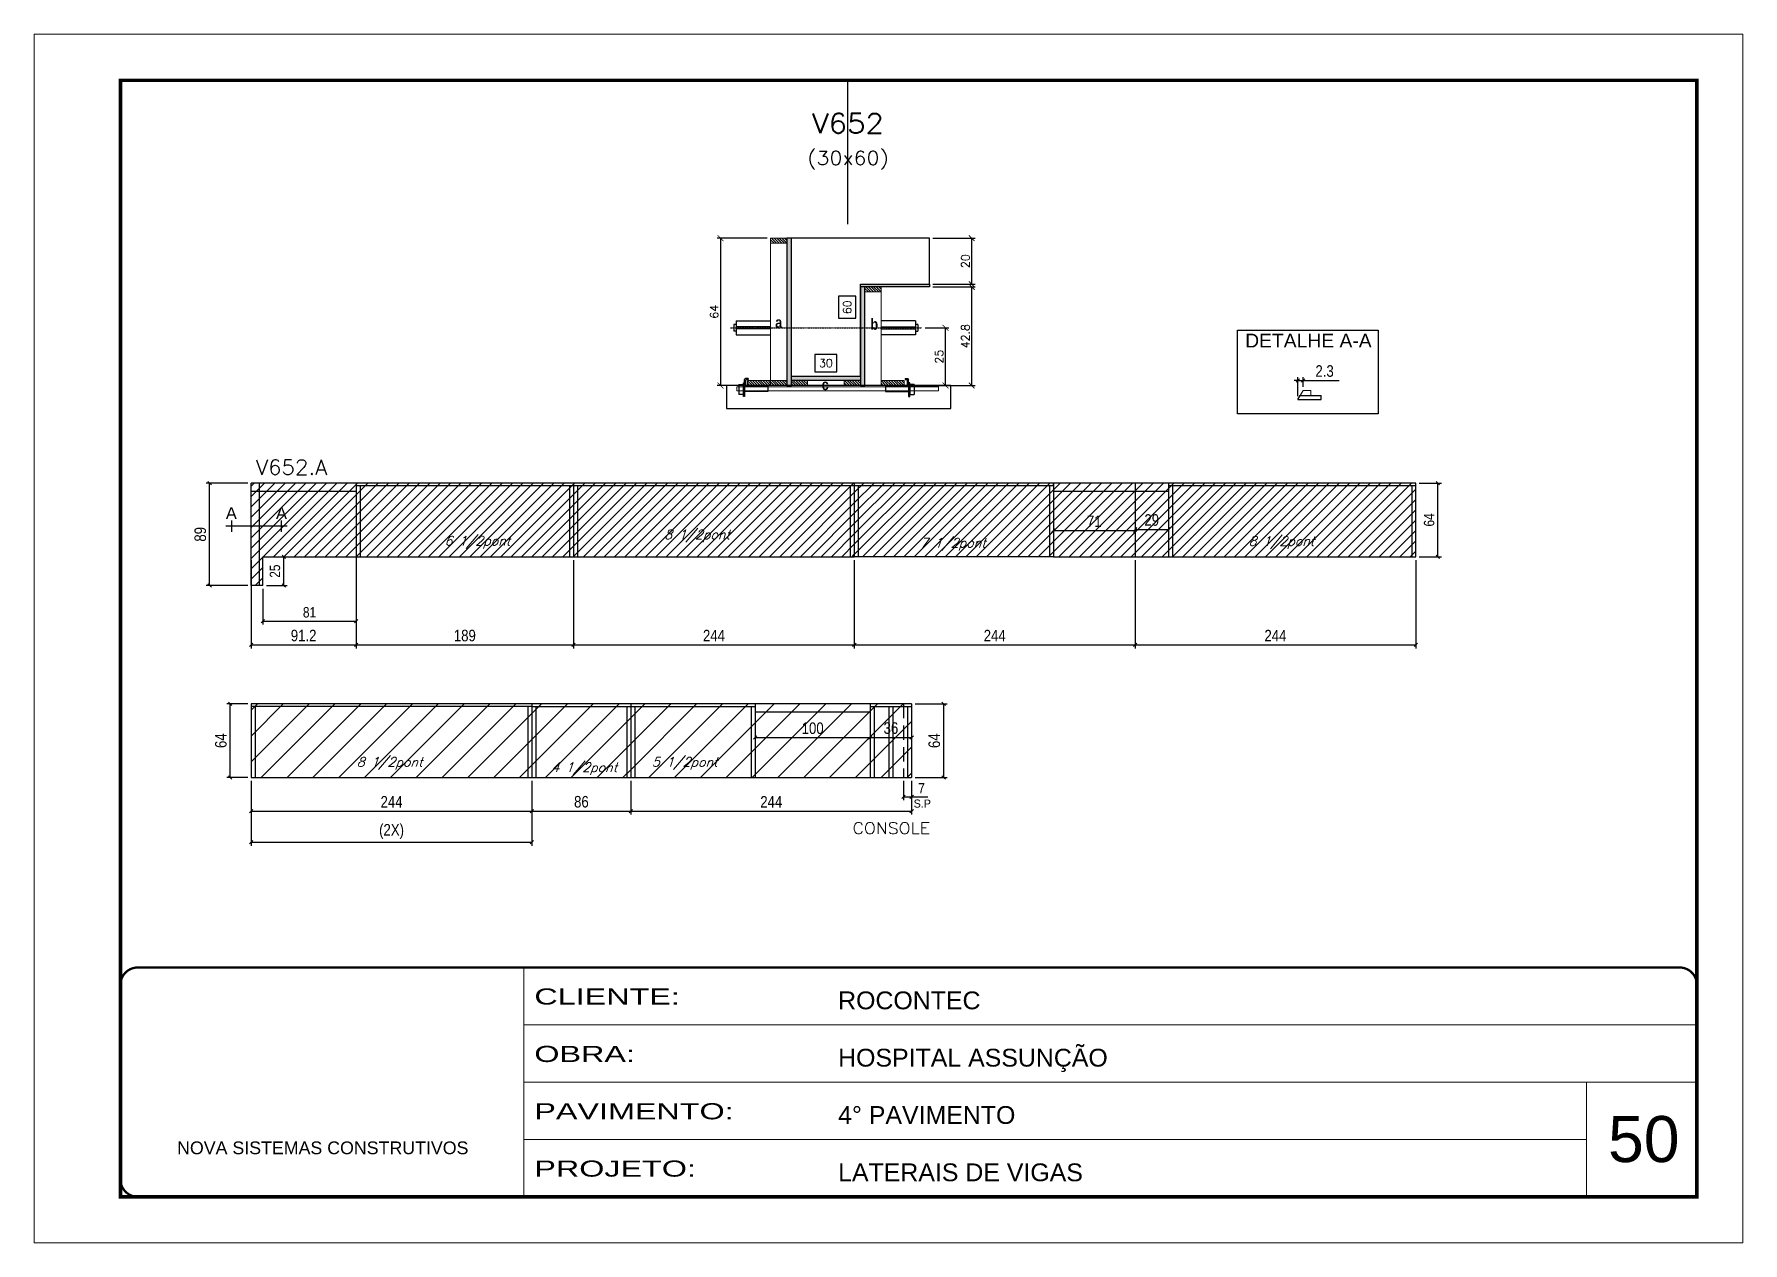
# Model space of a CAD drawing. Extents: x -20960 to -5926, y -2106 to 21915.
# Drawn here: x -10622 to -9137, y 7082 to 8132 of the extents above; entities that cross this region are included whole.
import ezdxf
from ezdxf.enums import TextEntityAlignment as Align

# ---------------------------------------------------------------- set-up
doc = ezdxf.new("R2010")
doc.units = 0
for name, pattern in [('CONTINUO', [0]), ('DASHED', [0.75, 0.5, -0.25]), ('HIDDEN', [0.375, 0.25, -0.125])]:
    doc.linetypes.add(name, pattern=pattern)
for name, color, linetype in [('5', 5, 'Continuous'), ('barrote', 251, 'Continuous'), ('COTA', 241, 'Continuous'), ('Cota Seção (2x)', 4, 'Continuous'), ('detalhes', 4, 'Continuous'), ('Painéis', 200, 'Continuous'), ('presilha', 1, 'Continuous'), ('Reaproveitamento', 251, 'Continuous'), ('SARR_2.2x7', 40, 'Continuous'), ('SARR_3.5x7', 81, 'Continuous'), ('TENSOR', 3, 'Continuous'), ('texto', 7, 'Continuous'), ('Texto de Titulo', 7, 'Continuous'), ('Texto Qtd Sarr', 242, 'Continuous')]:
    doc.layers.add(name, color=color, linetype=linetype)
for name, color, linetype, lineweight in [('CARIMBO', 255, 'Continuous', 9), ('CONCRETO', 251, 'Continuous', 25), ('Folhas', 255, 'Continuous', 9), ('Hachura', 251, 'Continuous', 9), ('Madeira', 126, 'Continuous', 18), ('Sarr 2.2x7', 40, 'Continuous', 9), ('SARRAFO DE PRESSAO', 251, 'DASHED', 9), ('SCO-___-LAJ', 2, 'Continuous', 0), ('Texto Seção', 7, 'Continuous', 15)]:
    doc.layers.add(name, color=color, linetype=linetype, lineweight=lineweight)
doc.styles.add('ARIAL', font='arial.ttf')
doc.styles.add('COTA TECNICA', font='techl___.ttf', dxfattribs={"height": 10})
doc.styles.add('COTA TECNICA-50', font='techl___.ttf', dxfattribs={"height": 9})
doc.styles.add('REGUA-120', font='ROMANS.shx', dxfattribs={"height": 15})
doc.styles.add('Romans', font='romans.shx')
doc.styles.add('ROMAS860', font='ROMAS860.SHX')
doc.styles.get("Standard").update_dxf_attribs({"font": 'arial.ttf'})
doc.styles.add('TECNICA', font='techb___.ttf', dxfattribs={"height": 10})
doc.styles.add('Tecnologia', font='')
doc.styles.get('Tecnologia').set_extended_font_data('Forgotten Futurist')
doc.dimstyles.new('COTA PAINEL-50', dxfattribs={"dimtxt": 9, "dimasz": 3, "dimexe": 3, "dimexo": 3, "dimgap": 3, "dimtad": 1, "dimdec": 1, "dimzin": 12, "dimdsep": 46, "dimtxsty": 'COTA TECNICA-50', "dimblk1": 'OBLIQUE', "dimblk2": 'OBLIQUE', "dimsah": 1, "dimcen": 0.9, "dimclrd": 4, "dimclre": 4, "dimclrt": 240, "dimadec": 1, "dimazin": 3, "dimtfac": 1, "dimtdec": 1, "dimtmove": 0, "dimatfit": 3, "dimfxl": 1, "dimtolj": 1, "dimtzin": 12, "dimarcsym": 0})
doc.dimstyles.new('Cota Seção (2x)', dxfattribs={"dimtxt": 7, "dimasz": 5, "dimexe": 3, "dimexo": 3, "dimgap": 2, "dimtad": 3, "dimdec": 1, "dimlfac": 0.5, "dimzin": 12, "dimdsep": 46, "dimtxsty": 'Romans', "dimblk": 'ARCHTICK', "dimcen": 0, "dimclrd": 4, "dimclre": 4, "dimclrt": 1, "dimadec": 1, "dimazin": 3, "dimtfac": 1, "dimtdec": 1, "dimtmove": 0, "dimatfit": 3, "dimldrblk": 'OBLIQUE', "dimfxl": 1, "dimtolj": 1, "dimtzin": 12, "dimarcsym": 0})
doc.dimstyles.new('Cota Seção interna', dxfattribs={"dimtxt": 7, "dimasz": 6, "dimexe": 0.18, "dimexo": 2, "dimgap": -4, "dimtad": 3, "dimdec": 1, "dimlfac": 0.5, "dimzin": 12, "dimdsep": 46, "dimtxsty": 'Romans', "dimblk": 'ARCHTICK', "dimcen": 0.09, "dimse1": 1, "dimse2": 1, "dimsd1": 1, "dimsd2": 1, "dimclrd": 180, "dimclre": 5, "dimclrt": 1, "dimadec": 0, "dimazin": 3, "dimtfac": 1, "dimtdec": 1, "dimtofl": 0, "dimtmove": 0, "dimatfit": 3, "dimldrblk": 'ARCHTICK', "dimfxl": 1, "dimtolj": 1, "dimtzin": 0, "dimarcsym": 0})
doc.dimstyles.new('PAINEL', dxfattribs={"dimtxt": 10, "dimasz": 3, "dimexe": 3, "dimexo": 3, "dimgap": 3, "dimtad": 1, "dimdec": 1, "dimzin": 12, "dimdsep": 46, "dimtxsty": 'COTA TECNICA', "dimblk1": 'OBLIQUE', "dimblk2": 'OBLIQUE', "dimsah": 1, "dimcen": 0.9, "dimclrd": 4, "dimclre": 4, "dimclrt": 240, "dimadec": 1, "dimazin": 3, "dimtfac": 1, "dimtdec": 1, "dimtmove": 0, "dimatfit": 3, "dimfxl": 1, "dimtolj": 1, "dimtzin": 12, "dimarcsym": 0})
pattern_1 = [(45, (6116.408, 8879.582), (-4.490128, 4.490128), [])]
pattern_2 = [(315, (12923.8861, -352.3202), (1.12253202, 1.12253202), [])]
pattern_3 = [(45, (-150942.79, -24056.136), (-11.2253202, 11.2253202), [])]

msp = doc.modelspace()

# ---------------------------------------------------------------- texts
at = {"layer": '5', "color": 7, "linetype": 'Continuous'}
msp.add_text('DETALHE A-A', height=12, rotation=359.99996, dxfattribs=at).set_placement((-9569.51, 7860.3))
at = {"layer": '5', "style": 'REGUA-120', "width": 1.1}
msp.add_text('CONSOLE', height=10, dxfattribs=at).set_placement((-9910.74, 7437.72))
at = {"layer": 'CARIMBO', "style": 'ARIAL'}
msp.add_text('50', height=40, dxfattribs=at).set_placement((-9254.14, 7152.63))
at = {"layer": 'detalhes', "style": 'TECNICA'}
for s, p in [('b', (-9895.22, 7875.73)), ('a', (-9977.99, 7877.35)), ('c', (-9937.56, 7823.27))]:
    msp.add_text(s, height=9.6, dxfattribs=at).set_placement(p)
at = {"layer": 'detalhes', "color": 0, "linetype": 'Continuous', "style": 'ARIAL'}
for p in [(-10450.65, 7716.45), (-10407.06, 7716.45)]:
    msp.add_text('A', height=10.22, dxfattribs=at).set_placement(p, align=Align.MIDDLE_CENTER)
at = {"layer": 'texto', "color": 2, "char_height": 8, "attachment_point": 5, "style": 'Romans'}
for s, insert in [('{\\Q19;\\C256;6 1/2pont}', (-10236.78, 7691.07)), ('{\\Q19;\\C256;8 1/2pont}', (-10045.87, 7696.53)), ('{\\Q19;\\C256;7 1/2pont}', (-9823.53, 7689.3)), ('{\\Q19;\\C256;8 1/2pont}', (-9537.93, 7690.79)), ('{\\Q19;\\C256;8 1/2pont}', (-10313.05, 7498.92)), ('{\\Q19;\\C256;4 1/2pont}', (-10143.84, 7494.3)), ('{\\Q19;\\C256;5 1/2pont}', (-10056.58, 7498.92))]:
    msp.add_mtext(s, dxfattribs=dict(at, insert=insert))
at = {"layer": 'texto', "color": 4, "insert": (-9850.11, 7464.04), "char_height": 7, "attachment_point": 5, "style": 'ROMAS860'}
msp.add_mtext('S.P', dxfattribs=at)
at = {"layer": 'Texto Seção', "style": 'REGUA-120', "width": 1.05}
msp.add_text('V652.A', height=13, dxfattribs=at).set_placement((-10429.3, 7749.8))

# ---------------------------------------------------------------- blocks, each defined once
blk = doc.blocks.new('9999999999')
at = {"color": 30, "linetype": 'CONTINUO'}
for p, q in [((98564.6, 34230.2), (98564.6, 34429.4)), ((98564.6, 34379.6), (99584, 34379.6)), ((98564.6, 34329.8), (99488, 34329.8)), ((99584, 34329.8), (99488, 34329.8)), ((99488, 34329.8), (99488, 34230.2)), ((98564.6, 34280), (99488, 34280))]:
    blk.add_line(p, q, dxfattribs=at)
at = {"color": 30, "linetype": 'CONTINUO', "const_width": 2}
blk.add_lwpolyline([(99584, 34230.2), (99584, 34414.4, 0.414214), (99569, 34429.4), (98229, 34429.4, 0.414214), (98214, 34414.4), (98214, 34245.2, 0.414214), (98229, 34230.2), (99584, 34230.2)], format="xyb", dxfattribs=at)
at = {"layer": 'Folhas'}
blk.add_lwpolyline([(98139, 34190.2), (99624, 34190.2), (99624, 35240.2), (98139, 35240.2)], close=True, dxfattribs=at)
at = {"layer": 'Folhas', "color": 30, "const_width": 3}
blk.add_lwpolyline([(98214, 34230.2), (99584, 34230.2), (99584, 35200.2), (98214, 35200.2)], close=True, dxfattribs=at)
at = {"color": 7, "linetype": 'Continuous', "ltscale": 5, "style": 'ARIAL'}
for s, height, p in [('ROCONTEC', 15.48, (98837.7, 34393.1)), ('HOSPITAL ASSUNÇÃO', 15.483, (98837.7, 34343.3)), ('4° PAVIMENTO', 15.483, (98837.7, 34293.5)), ('NOVA SISTEMAS CONSTRUTIVOS', 11.059, (98263.2, 34267.2)), ('LATERAIS DE VIGAS', 15.483, (98837.7, 34243.7))]:
    blk.add_text(s, height=height, dxfattribs=at).set_placement(p)
at = {"layer": 'Folhas', "color": 7, "style": 'Tecnologia', "width": 1.5}
for s, p in [('CLIENTE:', (98573.7, 34397.2)), ('OBRA:', (98573.7, 34347.3)), ('PAVIMENTO:', (98573.7, 34297.5)), ('PROJETO:', (98573.7, 34247.7))]:
    blk.add_text(s, height=14, dxfattribs=at).set_placement(p)
blk = doc.blocks.new('_Oblique')
at = {"color": 0, "linetype": 'ByBlock', "lineweight": -2}
blk.add_line((-0.5, -0.5), (0.5, 0.5), dxfattribs=at)
blk = doc.blocks.new('*D1788')
at = {"layer": 'COTA', "color": 4, "linetype": 'ByBlock', "lineweight": -2, "transparency": 16777216}
for p, q in [((-9665.2, 7675.5), (-9665.2, 7598.9)), ((-9421.2, 7675.5), (-9421.2, 7598.9)), ((-9665.2, 7601.9), (-9421.2, 7601.9))]:
    blk.add_line(p, q, dxfattribs=at)
at = {"layer": 'Defpoints', "color": 0, "linetype": 'ByBlock', "transparency": 16777216}
for p in [(-9665.2, 7678.5), (-9421.2, 7678.5), (-9421.2, 7601.9)]:
    blk.add_point(p, dxfattribs=at)
at = {"layer": 'COTA', "color": 4, "linetype": 'ByBlock', "lineweight": -2, "transparency": 16777216, "xscale": 3, "yscale": 3, "zscale": 3, "rotation": 180}
blk.add_blockref('_Oblique', (-9665.2, 7601.9), dxfattribs=at)
at = {"layer": 'COTA', "color": 4, "linetype": 'ByBlock', "lineweight": -2, "transparency": 16777216, "xscale": 3, "yscale": 3, "zscale": 3}
blk.add_blockref('_Oblique', (-9421.2, 7601.9), dxfattribs=at)
at = {"layer": 'COTA', "color": 240, "linetype": 'ByBlock', "transparency": 16777216, "insert": (-9543.2, 7610), "char_height": 10, "attachment_point": 5, "style": 'COTA TECNICA'}
blk.add_mtext('\\A1;244', dxfattribs=at)
blk = doc.blocks.new('*D1811')
at = {"layer": 'COTA', "color": 4, "linetype": 'ByBlock', "lineweight": -2, "transparency": 16777216}
for p, q in [((-9909.2, 7675.5), (-9909.2, 7598.9)), ((-9665.2, 7675.5), (-9665.2, 7598.9)), ((-9909.2, 7601.9), (-9665.2, 7601.9))]:
    blk.add_line(p, q, dxfattribs=at)
at = {"layer": 'Defpoints', "color": 0, "linetype": 'ByBlock', "transparency": 16777216}
for p in [(-9909.2, 7678.5), (-9665.2, 7678.5), (-9665.2, 7601.9)]:
    blk.add_point(p, dxfattribs=at)
at = {"layer": 'COTA', "color": 4, "linetype": 'ByBlock', "lineweight": -2, "transparency": 16777216, "xscale": 3, "yscale": 3, "zscale": 3, "rotation": 180}
blk.add_blockref('_Oblique', (-9909.2, 7601.9), dxfattribs=at)
at = {"layer": 'COTA', "color": 4, "linetype": 'ByBlock', "lineweight": -2, "transparency": 16777216, "xscale": 3, "yscale": 3, "zscale": 3}
blk.add_blockref('_Oblique', (-9665.2, 7601.9), dxfattribs=at)
at = {"layer": 'COTA', "color": 240, "linetype": 'ByBlock', "transparency": 16777216, "insert": (-9787.2, 7610), "char_height": 10, "attachment_point": 5, "style": 'COTA TECNICA'}
blk.add_mtext('\\A1;244', dxfattribs=at)
blk = doc.blocks.new('*D1812')
at = {"layer": 'COTA', "color": 4, "linetype": 'ByBlock', "lineweight": -2, "transparency": 16777216}
for p, q in [((-9665.2, 7707.5), (-9665.2, 7698.2)), ((-9736.2, 7706.4), (-9736.2, 7698.2)), ((-9736.2, 7701.2), (-9665.2, 7701.2))]:
    blk.add_line(p, q, dxfattribs=at)
at = {"layer": 'Defpoints', "color": 0, "linetype": 'ByBlock', "transparency": 16777216}
for p in [(-9736.2, 7709.4), (-9665.2, 7710.5), (-9665.2, 7701.2)]:
    blk.add_point(p, dxfattribs=at)
at = {"layer": 'COTA', "color": 4, "linetype": 'ByBlock', "lineweight": -2, "transparency": 16777216, "xscale": 3, "yscale": 3, "zscale": 3, "rotation": 180}
blk.add_blockref('_Oblique', (-9736.2, 7701.2), dxfattribs=at)
at = {"layer": 'COTA', "color": 4, "linetype": 'ByBlock', "lineweight": -2, "transparency": 16777216, "xscale": 3, "yscale": 3, "zscale": 3}
blk.add_blockref('_Oblique', (-9665.2, 7701.2), dxfattribs=at)
at = {"layer": 'COTA', "color": 240, "linetype": 'ByBlock', "transparency": 16777216, "insert": (-9700.7, 7709.3), "char_height": 10, "attachment_point": 5, "style": 'COTA TECNICA'}
blk.add_mtext('\\A1;71', dxfattribs=at)
blk = doc.blocks.new('*D1813')
at = {"layer": 'COTA', "color": 4, "linetype": 'ByBlock', "lineweight": -2, "transparency": 16777216}
for p, q in [((-9665.2, 7707.5), (-9665.2, 7699.3)), ((-9636.2, 7707.5), (-9636.2, 7699.3)), ((-9665.2, 7702.3), (-9636.2, 7702.3))]:
    blk.add_line(p, q, dxfattribs=at)
at = {"layer": 'Defpoints', "color": 0, "linetype": 'ByBlock', "transparency": 16777216}
for p in [(-9665.2, 7710.5), (-9636.2, 7710.5), (-9636.2, 7702.3)]:
    blk.add_point(p, dxfattribs=at)
at = {"layer": 'COTA', "color": 4, "linetype": 'ByBlock', "lineweight": -2, "transparency": 16777216, "xscale": 3, "yscale": 3, "zscale": 3, "rotation": 180}
blk.add_blockref('_Oblique', (-9665.2, 7702.3), dxfattribs=at)
at = {"layer": 'COTA', "color": 4, "linetype": 'ByBlock', "lineweight": -2, "transparency": 16777216, "xscale": 3, "yscale": 3, "zscale": 3}
blk.add_blockref('_Oblique', (-9636.2, 7702.3), dxfattribs=at)
at = {"layer": 'COTA', "color": 240, "linetype": 'ByBlock', "transparency": 16777216, "insert": (-9650.7, 7710.4), "char_height": 10, "attachment_point": 5, "style": 'COTA TECNICA'}
blk.add_mtext('\\A1;29', dxfattribs=at)
blk = doc.blocks.new('_ArchTick')
at = {"color": 0, "linetype": 'ByBlock', "const_width": 0.15}
blk.add_lwpolyline([(-0.5, -0.5), (0.5, 0.5)], dxfattribs=at)
blk = doc.blocks.new('*D1789')
at = {"layer": 'COTA', "color": 4, "lineweight": -2, "transparency": 16777216}
for p, q in [((-9840.9, 7912.9), (-9804.2, 7912.9)), ((-9807.2, 7827.3), (-9807.2, 7912.9)), ((-9858.5, 7827.3), (-9804.2, 7827.3))]:
    blk.add_line(p, q, dxfattribs=at)
at = {"layer": 'Defpoints', "color": 0, "transparency": 16777216}
for p in [(-9843.9, 7912.9), (-9807.2, 7912.9), (-9861.5, 7827.3)]:
    blk.add_point(p, dxfattribs=at)
at = {"layer": 'COTA', "color": 4, "lineweight": -2, "transparency": 16777216, "xscale": 5, "yscale": 5, "zscale": 5}
for p, rotation in [((-9807.2, 7912.9), 90), ((-9807.2, 7827.3), 270)]:
    blk.add_blockref('_ArchTick', p, dxfattribs=dict(at, rotation=rotation))
at = {"layer": 'COTA', "color": 1, "transparency": 16777216, "insert": (-9812.7, 7870.1), "char_height": 7, "attachment_point": 5, "rotation": 90, "style": 'Romans'}
blk.add_mtext('\\A1;42.8', dxfattribs=at)
blk = doc.blocks.new('*D1790')
at = {"layer": 'COTA', "color": 4, "lineweight": -2, "transparency": 16777216}
for p, q in [((-9840.9, 7955.3), (-9804.2, 7955.3)), ((-9807.2, 7915.3), (-9807.2, 7955.3)), ((-9840.9, 7915.3), (-9804.2, 7915.3))]:
    blk.add_line(p, q, dxfattribs=at)
at = {"layer": 'Defpoints', "color": 0, "transparency": 16777216}
for p in [(-9843.9, 7955.3), (-9807.2, 7955.3), (-9843.9, 7915.3)]:
    blk.add_point(p, dxfattribs=at)
at = {"layer": 'COTA', "color": 4, "lineweight": -2, "transparency": 16777216, "xscale": 5, "yscale": 5, "zscale": 5}
for p, rotation in [((-9807.2, 7955.3), 90), ((-9807.2, 7915.3), 270)]:
    blk.add_blockref('_ArchTick', p, dxfattribs=dict(at, rotation=rotation))
at = {"layer": 'COTA', "color": 1, "transparency": 16777216, "insert": (-9812.7, 7935.3), "char_height": 7, "attachment_point": 5, "rotation": 90, "style": 'Romans'}
blk.add_mtext('\\A1;20', dxfattribs=at)
blk = doc.blocks.new('*D1791')
at = {"layer": 'Cota Seção (2x)', "color": 180, "lineweight": -2, "transparency": 16777216}
for p, q in [((-9907.9, 7904.8), (-9922.9, 7904.8)), ((-9922.9, 7904.8), (-9922.9, 7885.8)), ((-9907.9, 7885.8), (-9907.9, 7904.8)), ((-9922.9, 7885.8), (-9907.9, 7885.8))]:
    blk.add_line(p, q, dxfattribs=at)
at = {"layer": 'Defpoints', "color": 0, "transparency": 16777216}
for p in [(-9903.9, 7955.3), (-9903.9, 7955.3), (-9903.9, 7835.3)]:
    blk.add_point(p, dxfattribs=at)
at = {"layer": 'Cota Seção (2x)', "color": 1, "transparency": 16777216, "insert": (-9915.4, 7895.3), "char_height": 7, "attachment_point": 5, "rotation": 90, "style": 'Romans'}
blk.add_mtext('\\A1;60', dxfattribs=at)
blk = doc.blocks.new('PRESILHA METÁLICA 1')
at = {"layer": 'presilha'}
for p, q in [((0, 13), (6, 13)), ((0, 13), (0, 0)), ((6, 0), (0, 0)), ((6, 15.5), (7.5, 15.5)), ((6, -2.5), (6, 15.5)), ((6, 13), (6, 0)), ((7.5, 10.6), (7.5, 19.9)), ((7.5, 15.5), (7.5, -2.5)), ((37.5, 4.1), (7.5, 4.1)), ((12, 21), (8.6, 21)), ((9, 11.6), (9, 18.9)), ((12, 19.5), (9.6, 19.5)), ((37.5, 11), (9.6, 11)), ((12, 21), (12, 19.5)), ((37.5, 11), (37.5, 4.1)), ((7.5, -2.5), (6, -2.5))]:
    blk.add_line(p, q, dxfattribs=at)
for centre, radius, start, end in [((8.6, 19.9), 1.14, 90, 180), ((9.6, 18.9), 0.57, 90, 180), ((9.6, 11.6), 0.57, 180, 270)]:
    blk.add_arc(centre, radius, start, end, dxfattribs=at)
blk = doc.blocks.new('*D1792')
at = {"layer": 'Cota Seção (2x)', "color": 180, "lineweight": -2, "transparency": 16777216}
for p, q in [((-9924.3, 7854.3), (-9943.6, 7854.3)), ((-9943.6, 7854.3), (-9943.6, 7839.3)), ((-9924.3, 7839.3), (-9924.3, 7854.3)), ((-9943.6, 7839.3), (-9924.3, 7839.3))]:
    blk.add_line(p, q, dxfattribs=at)
at = {"layer": 'Defpoints', "color": 0, "transparency": 16777216}
for p in [(-9963.9, 7835.3), (-9903.9, 7835.3), (-9903.9, 7827.3)]:
    blk.add_point(p, dxfattribs=at)
at = {"layer": 'Cota Seção (2x)', "color": 1, "transparency": 16777216, "insert": (-9933.9, 7846.8), "char_height": 7, "attachment_point": 5, "style": 'Romans'}
blk.add_mtext('\\A1;30', dxfattribs=at)
blk = doc.blocks.new('*D1814')
at = {"layer": 'COTA', "color": 4, "lineweight": -2, "transparency": 16777216}
for p, q in [((-9984.9, 7955.3), (-10028.5, 7955.3)), ((-10025.5, 7955.3), (-10025.5, 7827.3)), ((-9984.9, 7827.3), (-10028.5, 7827.3))]:
    blk.add_line(p, q, dxfattribs=at)
at = {"layer": 'Defpoints', "color": 0, "transparency": 16777216}
for p in [(-9981.9, 7955.3), (-10025.5, 7827.3), (-9981.9, 7827.3)]:
    blk.add_point(p, dxfattribs=at)
at = {"layer": 'COTA', "color": 4, "lineweight": -2, "transparency": 16777216, "xscale": 5, "yscale": 5, "zscale": 5}
for p, rotation in [((-10025.5, 7955.3), 90), ((-10025.5, 7827.3), 270)]:
    blk.add_blockref('_ArchTick', p, dxfattribs=dict(at, rotation=rotation))
at = {"layer": 'COTA', "color": 1, "transparency": 16777216, "insert": (-10031, 7891.3), "char_height": 7, "attachment_point": 5, "rotation": 90, "style": 'Romans'}
blk.add_mtext('\\A1;64', dxfattribs=at)
blk = doc.blocks.new('*D1815')
at = {"layer": 'COTA', "color": 4, "lineweight": -2, "transparency": 16777216}
for p, q in [((-9847.6, 7877.4), (-9827, 7877.4)), ((-9830, 7827.3), (-9830, 7877.4)), ((-9862.9, 7827.3), (-9827, 7827.3))]:
    blk.add_line(p, q, dxfattribs=at)
at = {"layer": 'Defpoints', "color": 0, "transparency": 16777216}
for p in [(-9850.6, 7877.4), (-9830, 7877.4), (-9865.9, 7827.3)]:
    blk.add_point(p, dxfattribs=at)
at = {"layer": 'COTA', "color": 4, "lineweight": -2, "transparency": 16777216, "xscale": 5, "yscale": 5, "zscale": 5}
for p, rotation in [((-9830, 7877.4), 90), ((-9830, 7827.3), 270)]:
    blk.add_blockref('_ArchTick', p, dxfattribs=dict(at, rotation=rotation))
at = {"layer": 'COTA', "color": 1, "transparency": 16777216, "insert": (-9835.5, 7852.3), "char_height": 7, "attachment_point": 5, "rotation": 90, "style": 'Romans'}
blk.add_mtext('\\A1;25', dxfattribs=at)
blk = doc.blocks.new('titulo1')
at = {"layer": 'Defpoints', "color": 252, "linetype": 'HIDDEN', "ltscale": 2}
blk.add_line((0, 0), (0, 125), dxfattribs=at)
at = {"layer": 'Defpoints', "style": 'Romans', "oblique": 15}
blk.add_attdef('FOLHA', text='', height=10, dxfattribs=at).set_placement((0, 15.6), align=Align.MIDDLE_CENTER)
at = {"layer": 'Texto Qtd Sarr', "color": 3, "style": 'Romans', "oblique": 15}
for tag, height, p in [('TITULO', 17, (0, 71.4)), ('SEÇÃO', 12, (0, 41.5))]:
    blk.add_attdef(tag, text='', height=height, dxfattribs=at).set_placement(p, align=Align.MIDDLE_CENTER)
blk = doc.blocks.new('*D1793')
at = {"layer": 'COTA', "color": 4, "lineweight": -2, "ltscale": 25, "transparency": 16777216}
for p, q in [((-10433.4, 7675.5), (-10433.4, 7598.9)), ((-10342.2, 7675.5), (-10342.2, 7598.9)), ((-10433.4, 7601.9), (-10342.2, 7601.9))]:
    blk.add_line(p, q, dxfattribs=at)
at = {"layer": 'Defpoints', "color": 0, "ltscale": 25, "transparency": 16777216}
for p in [(-10433.4, 7678.5), (-10342.2, 7678.5), (-10342.2, 7601.9)]:
    blk.add_point(p, dxfattribs=at)
at = {"layer": 'COTA', "color": 4, "lineweight": -2, "ltscale": 25, "transparency": 16777216, "xscale": 3, "yscale": 3, "zscale": 3, "rotation": 180}
blk.add_blockref('_Oblique', (-10433.4, 7601.9), dxfattribs=at)
at = {"layer": 'COTA', "color": 4, "lineweight": -2, "ltscale": 25, "transparency": 16777216, "xscale": 3, "yscale": 3, "zscale": 3}
blk.add_blockref('_Oblique', (-10342.2, 7601.9), dxfattribs=at)
at = {"layer": 'COTA', "color": 240, "ltscale": 25, "transparency": 16777216, "insert": (-10387.8, 7610), "char_height": 10, "attachment_point": 5, "style": 'COTA TECNICA'}
blk.add_mtext('\\A1;91.2', dxfattribs=at)
blk = doc.blocks.new('*D1816')
at = {"layer": 'COTA', "color": 4, "lineweight": -2, "ltscale": 25, "transparency": 16777216}
for p, q in [((-10342.2, 7675.5), (-10342.2, 7598.9)), ((-10153.2, 7675.5), (-10153.2, 7598.9)), ((-10342.2, 7601.9), (-10153.2, 7601.9))]:
    blk.add_line(p, q, dxfattribs=at)
at = {"layer": 'Defpoints', "color": 0, "ltscale": 25, "transparency": 16777216}
for p in [(-10342.2, 7678.5), (-10153.2, 7678.5), (-10153.2, 7601.9)]:
    blk.add_point(p, dxfattribs=at)
at = {"layer": 'COTA', "color": 4, "lineweight": -2, "ltscale": 25, "transparency": 16777216, "xscale": 3, "yscale": 3, "zscale": 3, "rotation": 180}
blk.add_blockref('_Oblique', (-10342.2, 7601.9), dxfattribs=at)
at = {"layer": 'COTA', "color": 4, "lineweight": -2, "ltscale": 25, "transparency": 16777216, "xscale": 3, "yscale": 3, "zscale": 3}
blk.add_blockref('_Oblique', (-10153.2, 7601.9), dxfattribs=at)
at = {"layer": 'COTA', "color": 240, "ltscale": 25, "transparency": 16777216, "insert": (-10247.7, 7610), "char_height": 10, "attachment_point": 5, "style": 'COTA TECNICA'}
blk.add_mtext('\\A1;189', dxfattribs=at)
blk = doc.blocks.new('*D1817')
at = {"layer": 'COTA', "color": 4, "lineweight": -2, "ltscale": 25, "transparency": 16777216}
for p, q in [((-10153.2, 7675.5), (-10153.2, 7598.9)), ((-9909.2, 7675.5), (-9909.2, 7598.9)), ((-10153.2, 7601.9), (-9909.2, 7601.9))]:
    blk.add_line(p, q, dxfattribs=at)
at = {"layer": 'Defpoints', "color": 0, "ltscale": 25, "transparency": 16777216}
for p in [(-10153.2, 7678.5), (-9909.2, 7678.5), (-9909.2, 7601.9)]:
    blk.add_point(p, dxfattribs=at)
at = {"layer": 'COTA', "color": 4, "lineweight": -2, "ltscale": 25, "transparency": 16777216, "xscale": 3, "yscale": 3, "zscale": 3, "rotation": 180}
blk.add_blockref('_Oblique', (-10153.2, 7601.9), dxfattribs=at)
at = {"layer": 'COTA', "color": 4, "lineweight": -2, "ltscale": 25, "transparency": 16777216, "xscale": 3, "yscale": 3, "zscale": 3}
blk.add_blockref('_Oblique', (-9909.2, 7601.9), dxfattribs=at)
at = {"layer": 'COTA', "color": 240, "ltscale": 25, "transparency": 16777216, "insert": (-10031.2, 7610), "char_height": 10, "attachment_point": 5, "style": 'COTA TECNICA'}
blk.add_mtext('\\A1;244', dxfattribs=at)
blk = doc.blocks.new('*D1818')
at = {"layer": 'COTA', "color": 4, "linetype": 'ByBlock', "lineweight": -2, "transparency": 16777216}
for p, q in [((-9523.8, 7831.6), (-9526.8, 7831.6)), ((-9523.8, 7818.1), (-9523.8, 7834.6)), ((-9523.8, 7831.6), (-9519.2, 7831.6)), ((-9519.2, 7826.1), (-9519.2, 7834.6)), ((-9519.2, 7831.6), (-9487.8, 7831.6))]:
    blk.add_line(p, q, dxfattribs=at)
at = {"layer": 'Defpoints', "color": 0, "linetype": 'ByBlock', "transparency": 16777216}
for p in [(-9519.2, 7831.6), (-9523.8, 7815.1), (-9519.2, 7823.1)]:
    blk.add_point(p, dxfattribs=at)
at = {"layer": 'COTA', "color": 4, "linetype": 'ByBlock', "lineweight": -2, "transparency": 16777216, "xscale": 3, "yscale": 3, "zscale": 3}
blk.add_blockref('_Oblique', (-9523.8, 7831.6), dxfattribs=at)
at = {"layer": 'COTA', "color": 4, "linetype": 'ByBlock', "lineweight": -2, "transparency": 16777216, "xscale": 3, "yscale": 3, "zscale": 3, "rotation": 180}
blk.add_blockref('_Oblique', (-9519.2, 7831.6), dxfattribs=at)
at = {"layer": 'COTA', "color": 240, "linetype": 'ByBlock', "transparency": 16777216, "insert": (-9500.5, 7839.8), "char_height": 10, "attachment_point": 5, "style": 'COTA TECNICA'}
blk.add_mtext('\\A1;2.3', dxfattribs=at)
blk = doc.blocks.new('*D1819')
at = {"layer": 'COTA', "color": 4, "lineweight": -2, "ltscale": 25, "transparency": 16777216}
for p, q in [((-10433.4, 7483.7), (-10433.4, 7454.5)), ((-10189.4, 7483.7), (-10189.4, 7454.5)), ((-10433.4, 7457.5), (-10189.4, 7457.5))]:
    blk.add_line(p, q, dxfattribs=at)
at = {"layer": 'Defpoints', "color": 0, "ltscale": 25, "transparency": 16777216}
for p in [(-10433.4, 7486.7), (-10189.4, 7486.7), (-10189.4, 7457.5)]:
    blk.add_point(p, dxfattribs=at)
at = {"layer": 'COTA', "color": 4, "lineweight": -2, "ltscale": 25, "transparency": 16777216, "xscale": 3, "yscale": 3, "zscale": 3, "rotation": 180}
blk.add_blockref('_Oblique', (-10433.4, 7457.5), dxfattribs=at)
at = {"layer": 'COTA', "color": 4, "lineweight": -2, "ltscale": 25, "transparency": 16777216, "xscale": 3, "yscale": 3, "zscale": 3}
blk.add_blockref('_Oblique', (-10189.4, 7457.5), dxfattribs=at)
at = {"layer": 'COTA', "color": 240, "ltscale": 25, "transparency": 16777216, "insert": (-10311.4, 7465.6), "char_height": 10, "attachment_point": 5, "style": 'COTA TECNICA'}
blk.add_mtext('\\A1;244', dxfattribs=at)
blk = doc.blocks.new('*D1794')
at = {"layer": 'COTA', "color": 4, "lineweight": -2, "ltscale": 25, "transparency": 16777216}
for p, q in [((-10433.4, 7483.7), (-10433.4, 7427.5)), ((-10189.4, 7483.7), (-10189.4, 7427.5)), ((-10433.4, 7430.5), (-10189.4, 7430.5))]:
    blk.add_line(p, q, dxfattribs=at)
at = {"layer": 'Defpoints', "color": 0, "ltscale": 25, "transparency": 16777216}
for p in [(-10433.4, 7486.7), (-10189.4, 7486.7), (-10189.4, 7430.5)]:
    blk.add_point(p, dxfattribs=at)
at = {"layer": 'COTA', "color": 4, "lineweight": -2, "ltscale": 25, "transparency": 16777216, "xscale": 3, "yscale": 3, "zscale": 3, "rotation": 180}
blk.add_blockref('_Oblique', (-10433.4, 7430.5), dxfattribs=at)
at = {"layer": 'COTA', "color": 4, "lineweight": -2, "ltscale": 25, "transparency": 16777216, "xscale": 3, "yscale": 3, "zscale": 3}
blk.add_blockref('_Oblique', (-10189.4, 7430.5), dxfattribs=at)
at = {"layer": 'COTA', "color": 240, "ltscale": 25, "transparency": 16777216, "insert": (-10311.4, 7439.8), "char_height": 10, "attachment_point": 5, "style": 'COTA TECNICA'}
blk.add_mtext('\\A1;(2X)', dxfattribs=at)
blk = doc.blocks.new('*D1820')
at = {"layer": 'COTA', "color": 4, "lineweight": -2, "ltscale": 25, "transparency": 16777216}
for p, q in [((-10189.4, 7483.7), (-10189.4, 7454.5)), ((-10103.4, 7483.7), (-10103.4, 7454.5)), ((-10189.4, 7457.5), (-10103.4, 7457.5))]:
    blk.add_line(p, q, dxfattribs=at)
at = {"layer": 'Defpoints', "color": 0, "ltscale": 25, "transparency": 16777216}
for p in [(-10189.4, 7486.7), (-10103.4, 7486.7), (-10103.4, 7457.5)]:
    blk.add_point(p, dxfattribs=at)
at = {"layer": 'COTA', "color": 4, "lineweight": -2, "ltscale": 25, "transparency": 16777216, "xscale": 3, "yscale": 3, "zscale": 3, "rotation": 180}
blk.add_blockref('_Oblique', (-10189.4, 7457.5), dxfattribs=at)
at = {"layer": 'COTA', "color": 4, "lineweight": -2, "ltscale": 25, "transparency": 16777216, "xscale": 3, "yscale": 3, "zscale": 3}
blk.add_blockref('_Oblique', (-10103.4, 7457.5), dxfattribs=at)
at = {"layer": 'COTA', "color": 240, "ltscale": 25, "transparency": 16777216, "insert": (-10146.4, 7465.6), "char_height": 10, "attachment_point": 5, "style": 'COTA TECNICA'}
blk.add_mtext('\\A1;86', dxfattribs=at)
blk = doc.blocks.new('*D1795')
at = {"layer": 'COTA', "color": 4, "linetype": 'ByBlock', "lineweight": -2, "transparency": 16777216}
for p, q in [((-9866.4, 7483.7), (-9866.4, 7466.9)), ((-9866.4, 7469.9), (-9859.4, 7469.9)), ((-9859.4, 7483.7), (-9859.4, 7466.9)), ((-9859.4, 7469.9), (-9845.2, 7469.9))]:
    blk.add_line(p, q, dxfattribs=at)
at = {"layer": 'Defpoints', "color": 0, "linetype": 'ByBlock', "transparency": 16777216}
for p in [(-9866.4, 7486.7), (-9859.4, 7486.7), (-9859.4, 7469.9)]:
    blk.add_point(p, dxfattribs=at)
at = {"layer": 'COTA', "color": 4, "linetype": 'ByBlock', "lineweight": -2, "transparency": 16777216, "xscale": 3, "yscale": 3, "zscale": 3, "rotation": 180}
blk.add_blockref('_Oblique', (-9866.4, 7469.9), dxfattribs=at)
at = {"layer": 'COTA', "color": 4, "linetype": 'ByBlock', "lineweight": -2, "transparency": 16777216, "xscale": 3, "yscale": 3, "zscale": 3}
blk.add_blockref('_Oblique', (-9859.4, 7469.9), dxfattribs=at)
at = {"layer": 'COTA', "color": 240, "linetype": 'ByBlock', "transparency": 16777216, "insert": (-9850.8, 7477.4), "char_height": 9, "attachment_point": 5, "style": 'COTA TECNICA-50'}
blk.add_mtext('\\A1;7', dxfattribs=at)
blk = doc.blocks.new('*D1821')
at = {"layer": 'COTA', "color": 4, "lineweight": -2, "ltscale": 25, "transparency": 16777216}
for p, q in [((-9995.4, 7540.7), (-9995.4, 7518.4)), ((-9895.4, 7540.7), (-9895.4, 7518.4)), ((-9995.4, 7521.4), (-9895.4, 7521.4))]:
    blk.add_line(p, q, dxfattribs=at)
at = {"layer": 'Defpoints', "color": 0, "ltscale": 25, "transparency": 16777216}
for p in [(-9995.4, 7543.7), (-9895.4, 7543.7), (-9895.4, 7521.4)]:
    blk.add_point(p, dxfattribs=at)
at = {"layer": 'COTA', "color": 4, "lineweight": -2, "ltscale": 25, "transparency": 16777216, "xscale": 3, "yscale": 3, "zscale": 3, "rotation": 180}
blk.add_blockref('_Oblique', (-9995.4, 7521.4), dxfattribs=at)
at = {"layer": 'COTA', "color": 4, "lineweight": -2, "ltscale": 25, "transparency": 16777216, "xscale": 3, "yscale": 3, "zscale": 3}
blk.add_blockref('_Oblique', (-9895.4, 7521.4), dxfattribs=at)
at = {"layer": 'COTA', "color": 240, "ltscale": 25, "transparency": 16777216, "insert": (-9945.4, 7529.5), "char_height": 10, "attachment_point": 5, "style": 'COTA TECNICA'}
blk.add_mtext('\\A1;100', dxfattribs=at)
blk = doc.blocks.new('*D1822')
at = {"layer": 'COTA', "color": 4, "lineweight": -2, "ltscale": 25, "transparency": 16777216}
for p, q in [((-9895.4, 7540.7), (-9895.4, 7518.4)), ((-9895.4, 7521.4), (-9859.4, 7521.4))]:
    blk.add_line(p, q, dxfattribs=at)
at = {"layer": 'Defpoints', "color": 0, "ltscale": 25, "transparency": 16777216}
for p in [(-9895.4, 7543.7), (-9859.4, 7521.4), (-9859.4, 7521.4)]:
    blk.add_point(p, dxfattribs=at)
at = {"layer": 'COTA', "color": 4, "lineweight": -2, "ltscale": 25, "transparency": 16777216, "xscale": 3, "yscale": 3, "zscale": 3, "rotation": 180}
blk.add_blockref('_Oblique', (-9895.4, 7521.4), dxfattribs=at)
at = {"layer": 'COTA', "color": 4, "lineweight": -2, "ltscale": 25, "transparency": 16777216, "xscale": 3, "yscale": 3, "zscale": 3}
blk.add_blockref('_Oblique', (-9859.4, 7521.4), dxfattribs=at)
at = {"layer": 'COTA', "color": 240, "ltscale": 25, "transparency": 16777216, "insert": (-9877.4, 7529.6), "char_height": 10, "attachment_point": 5, "style": 'COTA TECNICA'}
blk.add_mtext('\\A1;36', dxfattribs=at)
blk = doc.blocks.new('*D1798')
at = {"layer": 'COTA', "color": 4, "lineweight": -2, "ltscale": 25, "transparency": 16777216}
for p, q in [((-10103.4, 7483.7), (-10103.4, 7454.5)), ((-9859.4, 7483.7), (-9859.4, 7454.5)), ((-10103.4, 7457.5), (-9859.4, 7457.5))]:
    blk.add_line(p, q, dxfattribs=at)
at = {"layer": 'Defpoints', "color": 0, "ltscale": 25, "transparency": 16777216}
for p in [(-10103.4, 7486.7), (-9859.4, 7486.7), (-9859.4, 7457.5)]:
    blk.add_point(p, dxfattribs=at)
at = {"layer": 'COTA', "color": 4, "lineweight": -2, "ltscale": 25, "transparency": 16777216, "xscale": 3, "yscale": 3, "zscale": 3, "rotation": 180}
blk.add_blockref('_Oblique', (-10103.4, 7457.5), dxfattribs=at)
at = {"layer": 'COTA', "color": 4, "lineweight": -2, "ltscale": 25, "transparency": 16777216, "xscale": 3, "yscale": 3, "zscale": 3}
blk.add_blockref('_Oblique', (-9859.4, 7457.5), dxfattribs=at)
at = {"layer": 'COTA', "color": 240, "ltscale": 25, "transparency": 16777216, "insert": (-9981.4, 7465.6), "char_height": 10, "attachment_point": 5, "style": 'COTA TECNICA'}
blk.add_mtext('\\A1;244', dxfattribs=at)
blk = doc.blocks.new('*D1799')
at = {"layer": 'COTA', "color": 4, "lineweight": -2, "ltscale": 25, "transparency": 16777216}
for p, q in [((-9856.4, 7550.7), (-9828.6, 7550.7)), ((-9831.6, 7550.7), (-9831.6, 7486.7)), ((-9856.4, 7486.7), (-9828.6, 7486.7))]:
    blk.add_line(p, q, dxfattribs=at)
at = {"layer": 'Defpoints', "color": 0, "ltscale": 25, "transparency": 16777216}
for p in [(-9859.4, 7550.7), (-9859.4, 7486.7), (-9831.6, 7486.7)]:
    blk.add_point(p, dxfattribs=at)
at = {"layer": 'COTA', "color": 4, "lineweight": -2, "ltscale": 25, "transparency": 16777216, "xscale": 3, "yscale": 3, "zscale": 3}
for p, rotation in [((-9831.6, 7550.7), 90), ((-9831.6, 7486.7), 270)]:
    blk.add_blockref('_Oblique', p, dxfattribs=dict(at, rotation=rotation))
at = {"layer": 'COTA', "color": 240, "ltscale": 25, "transparency": 16777216, "insert": (-9839.7, 7518.7), "char_height": 10, "attachment_point": 5, "rotation": 90, "style": 'COTA TECNICA'}
blk.add_mtext('\\A1;64', dxfattribs=at)
blk = doc.blocks.new('*D1783')
at = {"layer": 'COTA', "color": 4, "lineweight": -2, "ltscale": 25, "transparency": 16777216}
for p, q in [((-10436.4, 7742.5), (-10472.5, 7742.5)), ((-10469.5, 7653.5), (-10469.5, 7742.5)), ((-10436.4, 7653.5), (-10472.5, 7653.5))]:
    blk.add_line(p, q, dxfattribs=at)
at = {"layer": 'Defpoints', "color": 0, "ltscale": 25, "transparency": 16777216}
for p in [(-10469.5, 7742.5), (-10433.4, 7742.5), (-10433.4, 7653.5)]:
    blk.add_point(p, dxfattribs=at)
at = {"layer": 'COTA', "color": 4, "lineweight": -2, "ltscale": 25, "transparency": 16777216, "xscale": 3, "yscale": 3, "zscale": 3}
for p, rotation in [((-10469.5, 7742.5), 90), ((-10469.5, 7653.5), 270)]:
    blk.add_blockref('_Oblique', p, dxfattribs=dict(at, rotation=rotation))
at = {"layer": 'COTA', "color": 240, "ltscale": 25, "transparency": 16777216, "insert": (-10477.6, 7698), "char_height": 10, "attachment_point": 5, "rotation": 90, "style": 'COTA TECNICA'}
blk.add_mtext('\\A1;89', dxfattribs=at)
blk = doc.blocks.new('*D1800')
at = {"layer": 'COTA', "color": 4, "lineweight": -2, "ltscale": 25, "transparency": 16777216}
for p, q in [((-10436.4, 7550.7), (-10454.6, 7550.7)), ((-10451.6, 7486.7), (-10451.6, 7550.7)), ((-10436.4, 7486.7), (-10454.6, 7486.7))]:
    blk.add_line(p, q, dxfattribs=at)
at = {"layer": 'Defpoints', "color": 0, "ltscale": 25, "transparency": 16777216}
for p in [(-10451.6, 7550.7), (-10433.4, 7550.7), (-10433.4, 7486.7)]:
    blk.add_point(p, dxfattribs=at)
at = {"layer": 'COTA', "color": 4, "lineweight": -2, "ltscale": 25, "transparency": 16777216, "xscale": 3, "yscale": 3, "zscale": 3}
for p, rotation in [((-10451.6, 7550.7), 90), ((-10451.6, 7486.7), 270)]:
    blk.add_blockref('_Oblique', p, dxfattribs=dict(at, rotation=rotation))
at = {"layer": 'COTA', "color": 240, "ltscale": 25, "transparency": 16777216, "insert": (-10459.7, 7518.7), "char_height": 10, "attachment_point": 5, "rotation": 90, "style": 'COTA TECNICA'}
blk.add_mtext('\\A1;64', dxfattribs=at)
blk = doc.blocks.new('*D1823')
at = {"layer": 'COTA', "color": 4, "lineweight": -2, "transparency": 16777216}
for p, q in [((-10420.2, 7678.5), (-10402.1, 7678.5)), ((-10405.1, 7653.5), (-10405.1, 7678.5)), ((-10420.2, 7653.5), (-10402.1, 7653.5))]:
    blk.add_line(p, q, dxfattribs=at)
at = {"layer": 'Defpoints', "color": 0, "transparency": 16777216}
for p in [(-10423.2, 7678.5), (-10405.1, 7678.5), (-10423.2, 7653.5)]:
    blk.add_point(p, dxfattribs=at)
at = {"layer": 'COTA', "color": 4, "lineweight": -2, "transparency": 16777216, "xscale": 3, "yscale": 3, "zscale": 3}
for p, rotation in [((-10405.1, 7678.5), 90), ((-10405.1, 7653.5), 270)]:
    blk.add_blockref('_Oblique', p, dxfattribs=dict(at, rotation=rotation))
at = {"layer": 'COTA', "color": 240, "transparency": 16777216, "insert": (-10412.7, 7666), "char_height": 9, "attachment_point": 5, "rotation": 90, "style": 'COTA TECNICA-50'}
blk.add_mtext('\\A1;25', dxfattribs=at)
blk = doc.blocks.new('*D1796')
at = {"layer": 'COTA', "color": 4, "lineweight": -2, "transparency": 16777216}
for p, q in [((-10342.2, 7675.5), (-10342.2, 7619.6)), ((-10423.2, 7650.5), (-10423.2, 7619.6)), ((-10423.2, 7622.6), (-10342.2, 7622.6))]:
    blk.add_line(p, q, dxfattribs=at)
at = {"layer": 'Defpoints', "color": 0, "transparency": 16777216}
for p in [(-10342.2, 7678.5), (-10423.2, 7653.5), (-10342.2, 7622.6)]:
    blk.add_point(p, dxfattribs=at)
at = {"layer": 'COTA', "color": 4, "lineweight": -2, "transparency": 16777216, "xscale": 3, "yscale": 3, "zscale": 3, "rotation": 180}
blk.add_blockref('_Oblique', (-10423.2, 7622.6), dxfattribs=at)
at = {"layer": 'COTA', "color": 4, "lineweight": -2, "transparency": 16777216, "xscale": 3, "yscale": 3, "zscale": 3}
blk.add_blockref('_Oblique', (-10342.2, 7622.6), dxfattribs=at)
at = {"layer": 'COTA', "color": 240, "transparency": 16777216, "insert": (-10382.7, 7630.2), "char_height": 9, "attachment_point": 5, "style": 'COTA TECNICA-50'}
blk.add_mtext('\\A1;81', dxfattribs=at)
blk = doc.blocks.new('*D1824')
at = {"layer": 'COTA', "color": 4, "lineweight": -2, "transparency": 16777216}
for p, q in [((-9418.2, 7742.5), (-9399, 7742.5)), ((-9402, 7678.5), (-9402, 7742.5)), ((-9418.2, 7678.5), (-9399, 7678.5))]:
    blk.add_line(p, q, dxfattribs=at)
at = {"layer": 'Defpoints', "color": 0, "transparency": 16777216}
for p in [(-9421.2, 7742.5), (-9402, 7742.5), (-9421.2, 7678.5)]:
    blk.add_point(p, dxfattribs=at)
at = {"layer": 'COTA', "color": 4, "lineweight": -2, "transparency": 16777216, "xscale": 3, "yscale": 3, "zscale": 3}
for p, rotation in [((-9402, 7742.5), 90), ((-9402, 7678.5), 270)]:
    blk.add_blockref('_Oblique', p, dxfattribs=dict(at, rotation=rotation))
at = {"layer": 'COTA', "color": 240, "transparency": 16777216, "insert": (-9409.6, 7710.5), "char_height": 9, "attachment_point": 5, "rotation": 90, "style": 'COTA TECNICA-50'}
blk.add_mtext('\\A1;64', dxfattribs=at)

# ---------------------------------------------------------------- dimensions: what is measured, and where the dimension line sits
at = {"layer": 'COTA'}
for base, p1, p2, dimstyle, picture, middle in [((-10025.47, 7827.32), (-9981.93, 7955.32), (-9981.93, 7827.32), 'Cota Seção (2x)', '*D1814', (-10030.97, 7891.32)), ((-9807.22, 7955.32), (-9843.94, 7915.32), (-9843.94, 7955.32), 'Cota Seção (2x)', '*D1790', (-9812.72, 7935.32)), ((-9807.22, 7912.92), (-9861.54, 7827.32), (-9843.94, 7912.92), 'Cota Seção (2x)', '*D1789', (-9812.72, 7870.12)), ((-9830, 7877.37), (-9865.94, 7827.32), (-9850.63, 7877.37), 'Cota Seção (2x)', '*D1815', (-9835.5, 7852.35)), ((-9401.98, 7742.54), (-9421.21, 7678.54), (-9421.21, 7742.54), 'COTA PAINEL-50', '*D1824', (-9409.57, 7710.54)), ((-10405.1, 7678.54), (-10423.21, 7653.54), (-10423.21, 7678.54), 'COTA PAINEL-50', '*D1823', (-10412.69, 7666.04))]:
    dim = msp.add_linear_dim(base=base, p1=p1, p2=p2, angle=90, dimstyle=dimstyle, dxfattribs=at)
    dim.commit()
    dim.dimension.update_dxf_attribs({"geometry": picture, "text_midpoint": middle})
at = {"layer": 'COTA', "linetype": 'ByBlock'}
for base, p1, p2, dimstyle, override, picture, middle in [((-9519.24, 7831.59), (-9523.84, 7815.07), (-9519.24, 7823.07), 'PAINEL', {"dimlfac": 0.5}, '*D1818', (-9500.53, 7839.81)), ((-9636.21, 7702.32), (-9665.21, 7710.54), (-9636.21, 7710.54), 'PAINEL', {"dimtmove": 1}, '*D1813', (-9650.71, 7710.4)), ((-9859.41, 7469.87), (-9866.41, 7486.67), (-9859.41, 7486.67), 'COTA PAINEL-50', {"dimarcsym": 1}, '*D1795', (-9850.83, 7477.43))]:
    dim = msp.add_linear_dim(base=base, p1=p1, p2=p2, dimstyle=dimstyle, override=override, dxfattribs=at)
    dim.commit()
    dim.dimension.update_dxf_attribs({"geometry": picture, "text_midpoint": middle})
at = {"layer": 'COTA', "ltscale": 25}
for base, p1, p2, picture, middle in [((-10469.48, 7742.54), (-10433.41, 7653.54), (-10433.41, 7742.54), '*D1783', (-10477.58, 7698.04)), ((-10451.56, 7550.67), (-10433.41, 7486.67), (-10433.41, 7550.67), '*D1800', (-10459.66, 7518.67)), ((-9831.58, 7486.67), (-9859.41, 7550.67), (-9859.41, 7486.67), '*D1799', (-9839.68, 7518.67))]:
    dim = msp.add_linear_dim(base=base, p1=p1, p2=p2, angle=90, dimstyle='PAINEL', dxfattribs=at)
    dim.commit()
    dim.dimension.update_dxf_attribs({"geometry": picture, "text_midpoint": middle})
at = {"layer": 'COTA', "linetype": 'ByBlock'}
for base, p1, p2, picture, middle in [((-9665.21, 7701.22), (-9736.21, 7709.44), (-9665.21, 7710.54), '*D1812', (-9700.71, 7709.29)), ((-9665.21, 7601.91), (-9909.21, 7678.54), (-9665.21, 7678.54), '*D1811', (-9787.21, 7609.98))]:
    dim = msp.add_linear_dim(base=base, p1=p1, p2=p2, dimstyle='PAINEL', dxfattribs=at)
    dim.commit()
    dim.dimension.update_dxf_attribs({"geometry": picture, "text_midpoint": middle})
at = {"layer": 'COTA', "ltscale": 25}
for base, p1, p2, picture, middle in [((-10342.21, 7601.91), (-10433.41, 7678.54), (-10342.21, 7678.54), '*D1793', (-10387.81, 7609.99)), ((-10153.21, 7601.91), (-10342.21, 7678.54), (-10153.21, 7678.54), '*D1816', (-10247.71, 7610.01)), ((-9909.21, 7601.91), (-10153.21, 7678.54), (-9909.21, 7678.54), '*D1817', (-10031.21, 7609.98)), ((-9895.41, 7521.38), (-9995.41, 7543.67), (-9895.41, 7543.67), '*D1821', (-9945.41, 7529.49)), ((-10189.41, 7457.51), (-10433.41, 7486.67), (-10189.41, 7486.67), '*D1819', (-10311.41, 7465.59)), ((-10103.41, 7457.51), (-10189.41, 7486.67), (-10103.41, 7486.67), '*D1820', (-10146.41, 7465.64)), ((-9859.41, 7457.51), (-10103.41, 7486.67), (-9859.41, 7486.67), '*D1798', (-9981.41, 7465.59))]:
    dim = msp.add_linear_dim(base=base, p1=p1, p2=p2, dimstyle='PAINEL', dxfattribs=at)
    dim.commit()
    dim.dimension.update_dxf_attribs({"geometry": picture, "text_midpoint": middle})
at = {"layer": 'COTA'}
dim = msp.add_linear_dim(base=(-10342.21, 7622.63), p1=(-10423.21, 7653.54), p2=(-10342.21, 7678.54), dimstyle='COTA PAINEL-50', dxfattribs=at)
dim.commit()
dim.dimension.update_dxf_attribs({"geometry": '*D1796', "text_midpoint": (-10382.71, 7630.22)})
at = {"layer": 'COTA', "linetype": 'ByBlock'}
dim = msp.add_linear_dim(base=(-9421.21, 7601.91), p1=(-9665.21, 7678.54), p2=(-9421.21, 7678.54), dimstyle='PAINEL', dxfattribs=at)
dim.commit()
dim.dimension.update_dxf_attribs({"geometry": '*D1788', "text_midpoint": (-9543.21, 7601.91), "dimtype": 160})
at = {"layer": 'COTA', "ltscale": 25}
dim = msp.add_linear_dim(base=(-9859.41, 7521.38), p1=(-9895.41, 7543.67), p2=(-9859.41, 7521.38), dimstyle='PAINEL', override={"dimtmove": 1}, dxfattribs=at)
dim.commit()
dim.dimension.update_dxf_attribs({"geometry": '*D1822', "text_midpoint": (-9877.41, 7529.6)})
dim = msp.add_linear_dim(base=(-10189.41, 7430.55), p1=(-10433.41, 7486.67), p2=(-10189.41, 7486.67), text='(2X)', dimstyle='PAINEL', dxfattribs=at)
dim.commit()
dim.dimension.update_dxf_attribs({"geometry": '*D1794', "text_midpoint": (-10311.41, 7430.55), "dimtype": 160})
at = {"layer": 'Cota Seção (2x)'}
dim = msp.add_linear_dim(base=(-9903.94, 7955.32), p1=(-9903.94, 7835.32), p2=(-9903.94, 7955.32), angle=90, dimstyle='Cota Seção interna', dxfattribs=at)
dim.commit()
dim.dimension.update_dxf_attribs({"geometry": '*D1791', "text_midpoint": (-9915.44, 7895.32)})
dim = msp.add_linear_dim(base=(-9903.94, 7835.32), p1=(-9963.93, 7835.32), p2=(-9903.94, 7827.32), dimstyle='Cota Seção interna', dxfattribs=at)
dim.commit()
dim.dimension.update_dxf_attribs({"geometry": '*D1792', "text_midpoint": (-9933.93, 7835.32), "dimtype": 160})

# ---------------------------------------------------------------- hatches: boundary and pattern name
at = {"layer": 'Hachura'}
h = msp.add_hatch(dxfattribs=at)
h.set_pattern_fill('ANSI31', color=256, scale=0.5, angle=270, style=0)
h.set_pattern_definition(pattern_2)
h.paths.add_polyline_path([(-9981.93, 7950.92), (-9981.93, 7955.32), (-9967.93, 7955.32), (-9967.93, 7950.92)])
h = msp.add_hatch(color=256, dxfattribs=at)
h.dxf.hatch_style = 1
h.paths.add_polyline_path([(-9963.93, 7955.32), (-9967.93, 7955.32), (-9967.93, 7827.32), (-9963.93, 7827.32)])
h = msp.add_hatch(color=256, dxfattribs=at)
h.dxf.hatch_style = 1
h.paths.add_polyline_path([(-9903.94, 7912.92), (-9903.94, 7915.32), (-9843.94, 7915.32), (-9843.94, 7912.92)])
h = msp.add_hatch(color=256, dxfattribs=at)
h.dxf.hatch_style = 1
h.paths.add_polyline_path([(-9899.94, 7912.92), (-9903.94, 7912.92), (-9903.94, 7827.32), (-9899.94, 7827.32)])
h = msp.add_hatch(dxfattribs=at)
h.set_pattern_fill('ANSI31', color=256, scale=0.5, angle=270, style=0)
h.set_pattern_definition([(315, (13005.8851, -394.7202), (1.12253202, 1.12253202), [])])
h.paths.add_polyline_path([(-9899.94, 7908.52), (-9899.94, 7912.92), (-9885.94, 7912.92), (-9885.94, 7908.52)])
h = msp.add_hatch(dxfattribs=at)
h.set_pattern_fill('ANSI31', color=256, scale=0.5, angle=270, style=0)
h.set_pattern_definition([(315, (12889.8861, -402.3202), (1.12253202, 1.12253202), [])])
h.paths.add_polyline_path([(-9981.93, 7827.32), (-9981.93, 7831.72), (-10001.93, 7831.72), (-10001.93, 7827.32)])
h = msp.add_hatch(dxfattribs=at)
h.set_pattern_fill('ANSI31', color=256, scale=0.5, angle=270, style=0)
h.set_pattern_definition(pattern_2)
h.paths.add_polyline_path([(-9981.93, 7831.72), (-9981.93, 7827.32), (-9967.93, 7827.32), (-9967.93, 7831.72)])
h = msp.add_hatch(color=256, dxfattribs=at)
h.dxf.hatch_style = 1
h.paths.add_polyline_path([(-9963.93, 7831.72), (-9963.93, 7835.32), (-9903.94, 7835.32), (-9903.94, 7831.72)])
h = msp.add_hatch(dxfattribs=at)
h.set_pattern_fill('ANSI31', color=256, scale=0.5, angle=270, style=0)
h.set_pattern_definition([(315, (12992.6861, -402.3202), (1.12253202, 1.12253202), [])])
h.paths.add_polyline_path([(-9963.93, 7827.32), (-9963.93, 7831.72), (-9949.93, 7831.72), (-9949.93, 7827.32)])
h = msp.add_hatch(dxfattribs=at)
h.set_pattern_fill('ANSI31', color=256, scale=0.5, angle=270, style=0)
h.set_pattern_definition([(315, (13014.6851, -402.3202), (1.12253202, 1.12253202), [])])
h.paths.add_polyline_path([(-9903.94, 7827.32), (-9903.94, 7831.72), (-9917.94, 7831.72), (-9917.94, 7827.32)])
h = msp.add_hatch(dxfattribs=at)
h.set_pattern_fill('ANSI31', color=256, scale=0.5, angle=270, style=0)
h.set_pattern_definition([(315, (13005.8851, -402.3202), (1.12253202, 1.12253202), [])])
h.paths.add_polyline_path([(-9865.94, 7827.32), (-9865.94, 7831.72), (-9885.94, 7831.72), (-9885.94, 7827.32)])
at = {"layer": 'Hachura', "ltscale": 25}
h = msp.add_hatch(dxfattribs=at)
h.set_pattern_fill('ANSI31', color=256, scale=5)
h.set_pattern_definition(pattern_3)
h.paths.add_polyline_path([(-10433.41, 7550.67), (-10433.41, 7486.67), (-10189.41, 7486.67), (-10189.41, 7550.67)])
h = msp.add_hatch(dxfattribs=at)
h.set_pattern_fill('ANSI31', color=256, scale=5)
h.set_pattern_definition(pattern_3)
h.paths.add_polyline_path([(-10189.41, 7550.67), (-10189.41, 7486.67), (-10103.41, 7486.67), (-10103.41, 7550.67)])
h = msp.add_hatch(dxfattribs=at)
h.set_pattern_fill('ANSI31', color=256, scale=5)
h.set_pattern_definition(pattern_3)
h.paths.add_polyline_path([(-10103.41, 7550.67), (-10103.41, 7486.67), (-9859.41, 7486.67), (-9859.41, 7550.67)])
at = {"layer": 'Reaproveitamento', "linetype": 'ByBlock'}
h = msp.add_hatch(dxfattribs=at)
h.set_pattern_fill('ANSI31', color=256, scale=2)
h.set_pattern_definition(pattern_1)
h.paths.add_polyline_path([(-10342.21, 7742.54), (-10433.41, 7742.54), (-10433.41, 7653.54), (-10423.21, 7653.54), (-10423.21, 7678.54), (-10342.21, 7678.54)])
h = msp.add_hatch(dxfattribs=at)
h.set_pattern_fill('ANSI31', color=256, scale=2)
h.set_pattern_definition(pattern_1)
h.paths.add_polyline_path([(-9909.21, 7742.54), (-10342.21, 7742.54), (-10342.21, 7678.54), (-9909.21, 7678.54)])
h = msp.add_hatch(dxfattribs=at)
h.set_pattern_fill('ANSI31', color=256, scale=2)
h.set_pattern_definition(pattern_1)
h.paths.add_polyline_path([(-9909.21, 7678.54), (-9736.22, 7678.54), (-9736.21, 7678.54), (-9665.21, 7678.54), (-9665.21, 7742.54), (-9909.21, 7742.54)])
h = msp.add_hatch(dxfattribs=at)
h.set_pattern_fill('ANSI31', color=256, scale=2)
h.set_pattern_definition(pattern_1)
h.paths.add_polyline_path([(-9421.21, 7742.54), (-9532.21, 7742.54), (-9651.21, 7742.54), (-9665.21, 7742.54), (-9665.21, 7678.54), (-9421.21, 7678.54)])
h.paths.add_polyline_path([(-9661.23, 7700.54), (-9639.45, 7700.54), (-9639.45, 7721.12), (-9661.23, 7721.12)], flags=24)
h.paths.add_polyline_path([(-9574.3, 7682.81), (-9506.68, 7682.81), (-9501.18, 7698.78), (-9568.8, 7698.78)], flags=24)

# ---------------------------------------------------------------- linework, layer by layer
at = {"ltscale": 3}
for p, q in [((-10013.93, 7880.37), (-10013.93, 7874.37)), ((-10011.93, 7880.37), (-10013.93, 7880.37)), ((-10011.93, 7874.37), (-10013.93, 7874.37)), ((-10011.93, 7883.37), (-10011.93, 7871.37)), ((-10011.93, 7883.37), (-9981.93, 7883.37)), ((-9981.93, 7878.37), (-10011.93, 7878.37)), ((-9981.93, 7876.37), (-10011.93, 7876.37)), ((-10011.93, 7871.37), (-9981.93, 7871.37)), ((-9855.94, 7883.37), (-9885.94, 7883.37)), ((-9885.94, 7878.37), (-9855.94, 7878.37)), ((-9885.94, 7876.37), (-9855.94, 7876.37)), ((-9855.94, 7871.37), (-9885.94, 7871.37)), ((-9855.94, 7883.37), (-9855.94, 7871.37)), ((-9853.94, 7880.37), (-9855.94, 7880.37)), ((-9855.94, 7874.37), (-9853.94, 7874.37)), ((-9853.94, 7880.37), (-9853.94, 7874.37))]:
    msp.add_line(p, q, dxfattribs=at)
at = {"linetype": 'ByBlock'}
msp.add_lwpolyline([(-9576.09, 7875.42), (-9453.81, 7875.42), (-9453.81, 7802.79), (-9576.09, 7802.79)], close=True, dxfattribs=at)
at = {"layer": 'barrote'}
msp.add_lwpolyline([(-10020.3, 7807.32), (-9825.33, 7807.32), (-9825.33, 7827.32), (-10020.3, 7827.32)], close=True, dxfattribs=at)
at = {"layer": 'CONCRETO'}
msp.add_line((-9963.93, 7835.32), (-9963.93, 7955.32), dxfattribs=at)
msp.add_lwpolyline([(-9963.93, 7835.32), (-9903.94, 7835.32), (-9903.94, 7915.32), (-9843.94, 7915.32), (-9843.94, 7955.32), (-9903.94, 7955.32), (-9903.94, 7955.32), (-9963.93, 7955.32)], dxfattribs=at)
at = {"layer": 'detalhes'}
for p, q in [((-10450.46, 7710.04), (-10450.46, 7700.04)), ((-10407.26, 7710.04), (-10407.26, 7700.04)), ((-10402.26, 7705.04), (-10455.46, 7705.04))]:
    msp.add_line(p, q, dxfattribs=at)
at = {"layer": 'Madeira'}
for points in [[(-9981.93, 7950.92), (-9981.93, 7955.32), (-9967.93, 7955.32), (-9967.93, 7950.92)], [(-9981.93, 7955.32), (-9967.93, 7955.32), (-9967.93, 7827.32), (-9981.93, 7827.32)], [(-9899.94, 7908.52), (-9899.94, 7912.92), (-9885.94, 7912.92), (-9885.94, 7908.52)], [(-9899.94, 7912.92), (-9885.94, 7912.92), (-9885.94, 7827.32), (-9899.94, 7827.32)], [(-9981.93, 7827.32), (-9981.93, 7831.72), (-10001.93, 7831.72), (-10001.93, 7827.32)], [(-9981.93, 7831.72), (-9981.93, 7827.32), (-9967.93, 7827.32), (-9967.93, 7831.72)], [(-9963.93, 7827.32), (-9963.93, 7831.72), (-9949.93, 7831.72), (-9949.93, 7827.32)], [(-9903.94, 7827.32), (-9903.94, 7831.72), (-9917.94, 7831.72), (-9917.94, 7827.32)], [(-9865.94, 7827.32), (-9865.94, 7831.72), (-9885.94, 7831.72), (-9885.94, 7827.32)]]:
    msp.add_lwpolyline(points, close=True, dxfattribs=at)
at = {"layer": 'Painéis'}
for p, q in [((-9523.84, 7815.07), (-9521.77, 7818.67)), ((-9523.84, 7815.07), (-9503.41, 7815.07)), ((-9521.77, 7818.67), (-9503.41, 7818.67)), ((-9503.41, 7815.07), (-9503.41, 7818.67))]:
    msp.add_line(p, q, dxfattribs=at)
at = {"layer": 'Painéis', "linetype": 'ByBlock'}
for p, q in [((-10433.41, 7653.54), (-10433.41, 7742.54)), ((-10342.21, 7742.54), (-10342.21, 7635.54)), ((-10234.21, 7742.54), (-10234.21, 7742.54)), ((-10153.21, 7742.54), (-10153.21, 7678.54)), ((-9909.21, 7742.54), (-9909.21, 7678.54)), ((-9909.21, 7742.54), (-9909.21, 7678.54)), ((-9665.21, 7742.54), (-9665.21, 7678.54)), ((-9532.21, 7742.54), (-9651.21, 7742.54)), ((-9421.21, 7742.54), (-9532.21, 7742.54)), ((-9532.21, 7742.54), (-9532.21, 7742.54)), ((-10423.21, 7653.54), (-10423.21, 7678.54)), ((-10423.21, 7678.54), (-9909.21, 7678.54)), ((-9736.22, 7678.54), (-9909.21, 7678.54)), ((-9736.21, 7678.54), (-9736.22, 7678.54)), ((-9736.21, 7678.54), (-9421.21, 7678.54)), ((-10423.21, 7653.54), (-10433.41, 7653.54)), ((-9859.41, 7550.67), (-10433.41, 7550.67)), ((-10433.41, 7550.67), (-10433.41, 7486.67)), ((-10189.41, 7550.67), (-10189.41, 7486.67)), ((-10103.41, 7550.67), (-10103.41, 7486.67)), ((-9859.41, 7550.67), (-9859.41, 7486.67)), ((-10433.41, 7486.67), (-9859.41, 7486.67))]:
    msp.add_line(p, q, dxfattribs=at)
at = {"layer": 'Painéis', "ltscale": 25}
msp.add_line((-9421.21, 7678.54), (-9421.21, 7742.54), dxfattribs=at)
at = {"layer": 'Painéis'}
for points in [[(-9963.93, 7955.32), (-9967.93, 7955.32), (-9967.93, 7827.32), (-9963.93, 7827.32)], [(-9903.94, 7912.92), (-9903.94, 7915.32), (-9843.94, 7915.32), (-9843.94, 7912.92)], [(-9899.94, 7912.92), (-9903.94, 7912.92), (-9903.94, 7827.32), (-9899.94, 7827.32)], [(-9963.93, 7831.72), (-9963.93, 7835.32), (-9903.94, 7835.32), (-9903.94, 7831.72)]]:
    msp.add_lwpolyline(points, close=True, dxfattribs=at)
at = {"layer": 'Painéis', "linetype": 'ByBlock'}
for points in [[(-9909.21, 7742.54), (-10433.41, 7742.54)], [(-9651.21, 7742.54), (-9840.21, 7742.54), (-9840.21, 7742.54), (-9909.21, 7742.54)]]:
    msp.add_lwpolyline(points, dxfattribs=at)
at = {"layer": 'Sarr 2.2x7'}
for p, q in [((-9521.77, 7818.67), (-9519.24, 7823.07)), ((-9519.24, 7823.07), (-9512.42, 7823.07)), ((-9512.42, 7823.07), (-9512.42, 7818.67))]:
    msp.add_line(p, q, dxfattribs=at)
at = {"layer": 'SARR_2.2x7', "linetype": 'Continuous', "ltscale": 50}
for p, q in [((-10426.41, 7742.54), (-10426.41, 7653.54)), ((-10342.21, 7740.34), (-10153.21, 7740.34)), ((-10153.21, 7740.34), (-9909.21, 7740.34)), ((-9909.21, 7740.34), (-9736.21, 7740.34)), ((-9736.21, 7740.34), (-9736.21, 7742.54)), ((-9636.21, 7740.34), (-9421.21, 7740.34)), ((-10433.41, 7735.54), (-10342.21, 7735.54)), ((-9736.21, 7735.54), (-9665.21, 7735.54)), ((-9665.21, 7735.54), (-9636.21, 7735.54)), ((-10189.41, 7548.47), (-10433.41, 7548.47)), ((-10189.41, 7548.47), (-10103.41, 7548.47)), ((-10103.41, 7548.47), (-9995.41, 7548.47)), ((-9895.41, 7548.47), (-9859.41, 7548.47)), ((-9995.41, 7543.67), (-9895.41, 7543.67))]:
    msp.add_line(p, q, dxfattribs=at)
at = {"layer": 'SARR_2.2x7', "linetype": 'HIDDEN', "ltscale": 50}
msp.add_line((-9866.41, 7550.67), (-9866.41, 7486.67), dxfattribs=at)
at = {"layer": 'SARR_3.5x7'}
for p, q in [((-10338.71, 7740.34), (-10338.71, 7678.54)), ((-10156.71, 7740.34), (-10156.71, 7678.54)), ((-10149.71, 7740.34), (-10149.71, 7678.54)), ((-9912.71, 7740.34), (-9912.71, 7678.54)), ((-9905.75, 7740.34), (-9905.75, 7678.54)), ((-9739.71, 7740.34), (-9739.71, 7678.54)), ((-9736.21, 7740.34), (-9736.22, 7678.54)), ((-9736.21, 7742.54), (-9736.21, 7678.54)), ((-9636.21, 7742.54), (-9636.21, 7678.54)), ((-9632.71, 7740.34), (-9632.71, 7678.54)), ((-9424.71, 7740.34), (-9424.71, 7678.54)), ((-10429.91, 7548.47), (-10429.91, 7486.67)), ((-10192.91, 7548.47), (-10192.91, 7486.67)), ((-10185.91, 7548.47), (-10185.91, 7486.67)), ((-10106.91, 7548.47), (-10106.91, 7486.67)), ((-10099.91, 7548.47), (-10099.91, 7486.67)), ((-9998.91, 7548.47), (-9998.91, 7486.67)), ((-9995.41, 7550.67), (-9995.41, 7486.67)), ((-9895.41, 7550.67), (-9895.41, 7486.67)), ((-9891.91, 7548.47), (-9891.91, 7486.67)), ((-9879.16, 7548.47), (-9879.16, 7486.67)), ((-9875.66, 7548.47), (-9875.66, 7486.67)), ((-9862.91, 7548.47), (-9862.91, 7486.67)), ((-9859.41, 7550.67), (-9859.41, 7486.67))]:
    msp.add_line(p, q, dxfattribs=at)
at = {"layer": 'SCO-___-LAJ', "color": 1}
msp.add_lwpolyline([(-10011.3, 7825.99), (-9835.99, 7825.99), (-9835.99, 7822.79), (-10011.3, 7822.79)], close=True, dxfattribs=at)
at = {"layer": 'TENSOR', "linetype": 'HIDDEN', "ltscale": 0.5}
msp.add_line((-10016.93, 7877.37), (-9850.63, 7877.37), dxfattribs=at)

# ---------------------------------------------------------------- block references
at = {"layer": 'presilha', "yscale": 0.6666666666666666, "zscale": 0.6666666666666666}
for p, xscale in [((-10009.51, 7819.36), 0.6666666666666666), ((-9857.07, 7819.36), -0.6666666666666666)]:
    msp.add_blockref('PRESILHA METÁLICA 1', p, dxfattribs=dict(at, xscale=xscale))
at = {"layer": 'SARRAFO DE PRESSAO', "color": 6, "linetype": 'ByBlock'}
msp.add_blockref('9999999999', (-108760.98, -27107.72), dxfattribs=at)
at = {"layer": 'Texto Seção'}
ref = msp.add_blockref('titulo1', (-9914.72, 7967.49), dxfattribs=at)
ref.add_attrib('TITULO', 'V652', dxfattribs={"layer": 'Texto de Titulo', "color": 7, "height": 17, "style": 'Romans', "width": 1.1}).set_placement((-9914.72, 8054.99), align=Align.MIDDLE_CENTER)
ref.add_attrib('SEÇÃO', '(30x60)', dxfattribs={"layer": 'Texto de Titulo', "color": 7, "height": 12, "style": 'Romans', "width": 1.1}).set_placement((-9914.72, 8024.99), align=Align.MIDDLE_CENTER)

msp.set_redraw_order([(e.dxf.handle, doc.entitydb.next_handle()) for e in msp.query("TEXT MTEXT ATTDEF DIMENSION ARC_DIMENSION")])  # texts and dimensions are drawn at this point

doc.saveas('drawing.dxf')
